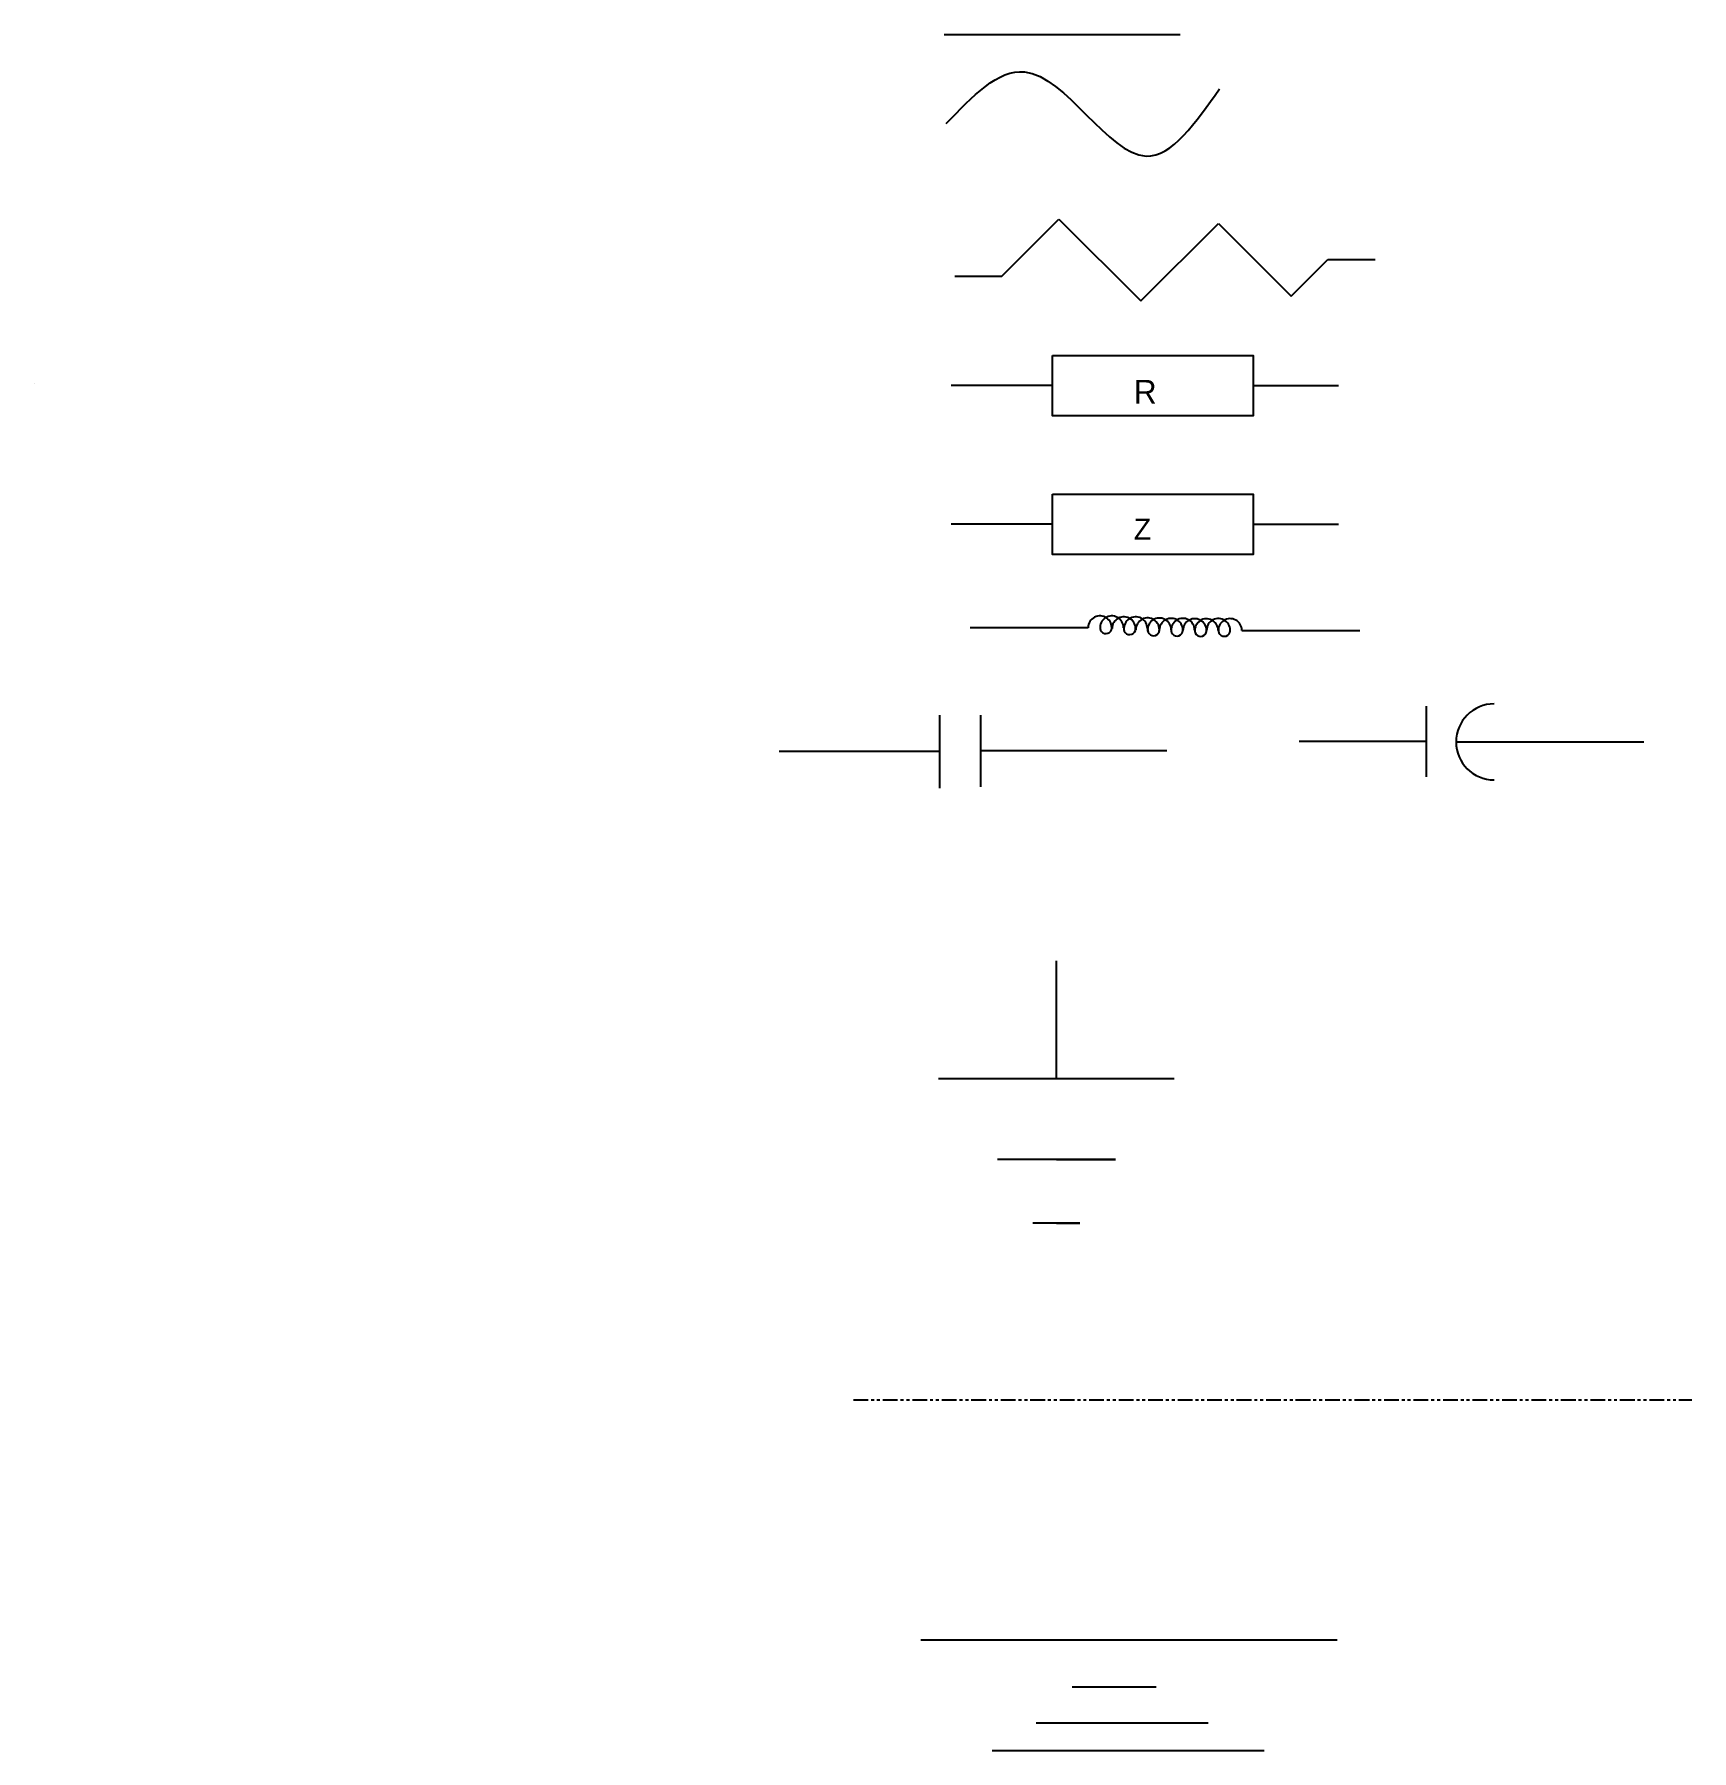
# Model space of a CAD drawing. Header units: inches. Extents: x -13 to 159, y -32 to 41.
# Drawn here: x -13.1 to 57.2, y -31.9 to 40.8 of the extents above; entities that cross this region are included whole.
import ezdxf

# ---------------------------------------------------------------- set-up
doc = ezdxf.new("R2010")
doc.units = ezdxf.units.IN
doc.header["$MEASUREMENT"] = 0
doc.linetypes.add('PHANTOM2', pattern=[1.25, 0.625, -0.125, 0.125, -0.125, 0.125, -0.125])

msp = doc.modelspace()

# ---------------------------------------------------------------- texts
at = {"width": 6.28265, "attachment_point": 1}
for s, insert, char_height in [('R', (33.557, 26.187), 1), ('Z', (33.552, 20.309), 0.9)]:
    msp.add_mtext(s, dxfattribs=dict(at, insert=insert, char_height=char_height))

# ---------------------------------------------------------------- linework, layer by layer
for p, q in [((25.515, 40.84), (35.515, 40.84)), ((27.963, 30.58), (30.382, 32.999)), ((30.382, 32.999), (33.847, 29.534)), ((33.847, 29.534), (37.139, 32.826)), ((37.139, 32.826), (40.228, 29.738)), ((40.228, 29.738), (41.785, 31.295)), ((41.785, 31.295), (43.785, 31.295)), ((25.963, 30.58), (27.963, 30.58)), ((-13.06, 26.036), (-13.06, 26.036)), ((30.111, 25.944), (25.815, 25.944)), ((38.622, 25.944), (40.622, 25.944)), ((40.622, 25.944), (42.235, 25.944)), ((30.106, 20.066), (25.81, 20.066)), ((38.617, 20.066), (40.617, 20.066)), ((40.617, 20.066), (42.23, 20.066)), ((31.621, 15.682), (26.621, 15.682)), ((32.121, 15.682), (32.123, 15.682)), ((32.621, 15.682), (32.625, 15.682)), ((33.131, 15.642), (33.133, 15.642)), ((33.631, 15.642), (33.635, 15.642)), ((34.14, 15.595), (34.142, 15.595)), ((34.64, 15.595), (34.644, 15.595)), ((35.136, 15.579), (35.138, 15.579)), ((35.636, 15.579), (35.64, 15.579)), ((36.138, 15.563), (36.14, 15.563)), ((36.638, 15.563), (36.642, 15.563)), ((37.14, 15.568), (37.142, 15.568)), ((37.64, 15.568), (37.644, 15.568)), ((38.138, 15.568), (43.138, 15.568)), ((25.319, 11.977), (25.319, 8.877)), ((27.061, 11.977), (27.061, 8.931)), ((45.949, 12.358), (45.949, 9.358)), ((25.319, 10.427), (18.515, 10.427)), ((34.954, 10.454), (27.061, 10.454)), ((45.949, 10.858), (40.56, 10.858)), ((47.221, 10.839), (55.183, 10.839)), ((30.273, -3.437), (30.273, 1.563)), ((25.273, -3.437), (35.273, -3.437)), ((32.773, -6.867), (27.773, -6.867)), ((30.273, -6.867), (32.773, -6.867)), ((31.273, -9.566), (29.273, -9.566)), ((30.273, -9.566), (31.273, -9.566)), ((24.524, -27.236), (42.18, -27.236)), ((30.937, -29.22), (34.498, -29.22)), ((29.411, -30.745), (36.703, -30.745)), ((27.546, -31.931), (39.077, -31.931))]:
    msp.add_line(p, q)
at = {"linetype": 'PHANTOM2'}
msp.add_line((21.666, -17.06), (57.207, -17.06), dxfattribs=at)
for points in [[(30.111, 27.227), (38.622, 27.227), (38.622, 24.66), (30.111, 24.66)], [(30.106, 21.349), (38.617, 21.349), (38.617, 18.782), (30.106, 18.782)]]:
    msp.add_lwpolyline(points, close=True)
for centre, radius, start, end in [((32.121, 15.682), 0.5, 352.65968, 180), ((32.621, 15.682), 0.498, 0, 185.25882), ((33.131, 15.642), 0.5, 352.65968, 180), ((33.631, 15.642), 0.498, 0, 185.25882), ((34.14, 15.595), 0.5, 352.65968, 180), ((34.64, 15.595), 0.498, 0, 185.25882), ((35.136, 15.579), 0.5, 352.65968, 180), ((35.636, 15.579), 0.498, 0, 185.25882), ((36.138, 15.563), 0.5, 352.65968, 180), ((36.638, 15.563), 0.498, 0, 185.25882), ((37.14, 15.568), 0.5, 352.65968, 180), ((37.64, 15.568), 0.498, 0, 185.25882), ((32.373, 15.682), 0.252, 169.56879, 14.68065), ((33.383, 15.642), 0.252, 169.56879, 14.68065), ((34.392, 15.595), 0.252, 169.56879, 14.68065), ((35.388, 15.579), 0.252, 169.56879, 14.68065), ((36.39, 15.563), 0.252, 169.56879, 14.68065), ((37.392, 15.568), 0.252, 169.56879, 14.68065), ((48.834, 10.839), 1.613, 90, 270)]:
    msp.add_arc(centre, radius, start, end)
msp.add_spline([(25.606, 37.057), (28.923, 39.25), (34.078, 35.68), (37.192, 38.536)], degree=3)

msp.set_redraw_order([(e.dxf.handle, doc.entitydb.next_handle()) for e in msp.query("TEXT MTEXT ATTDEF DIMENSION ARC_DIMENSION")])  # texts and dimensions are drawn at this point

doc.saveas('drawing.dxf')
